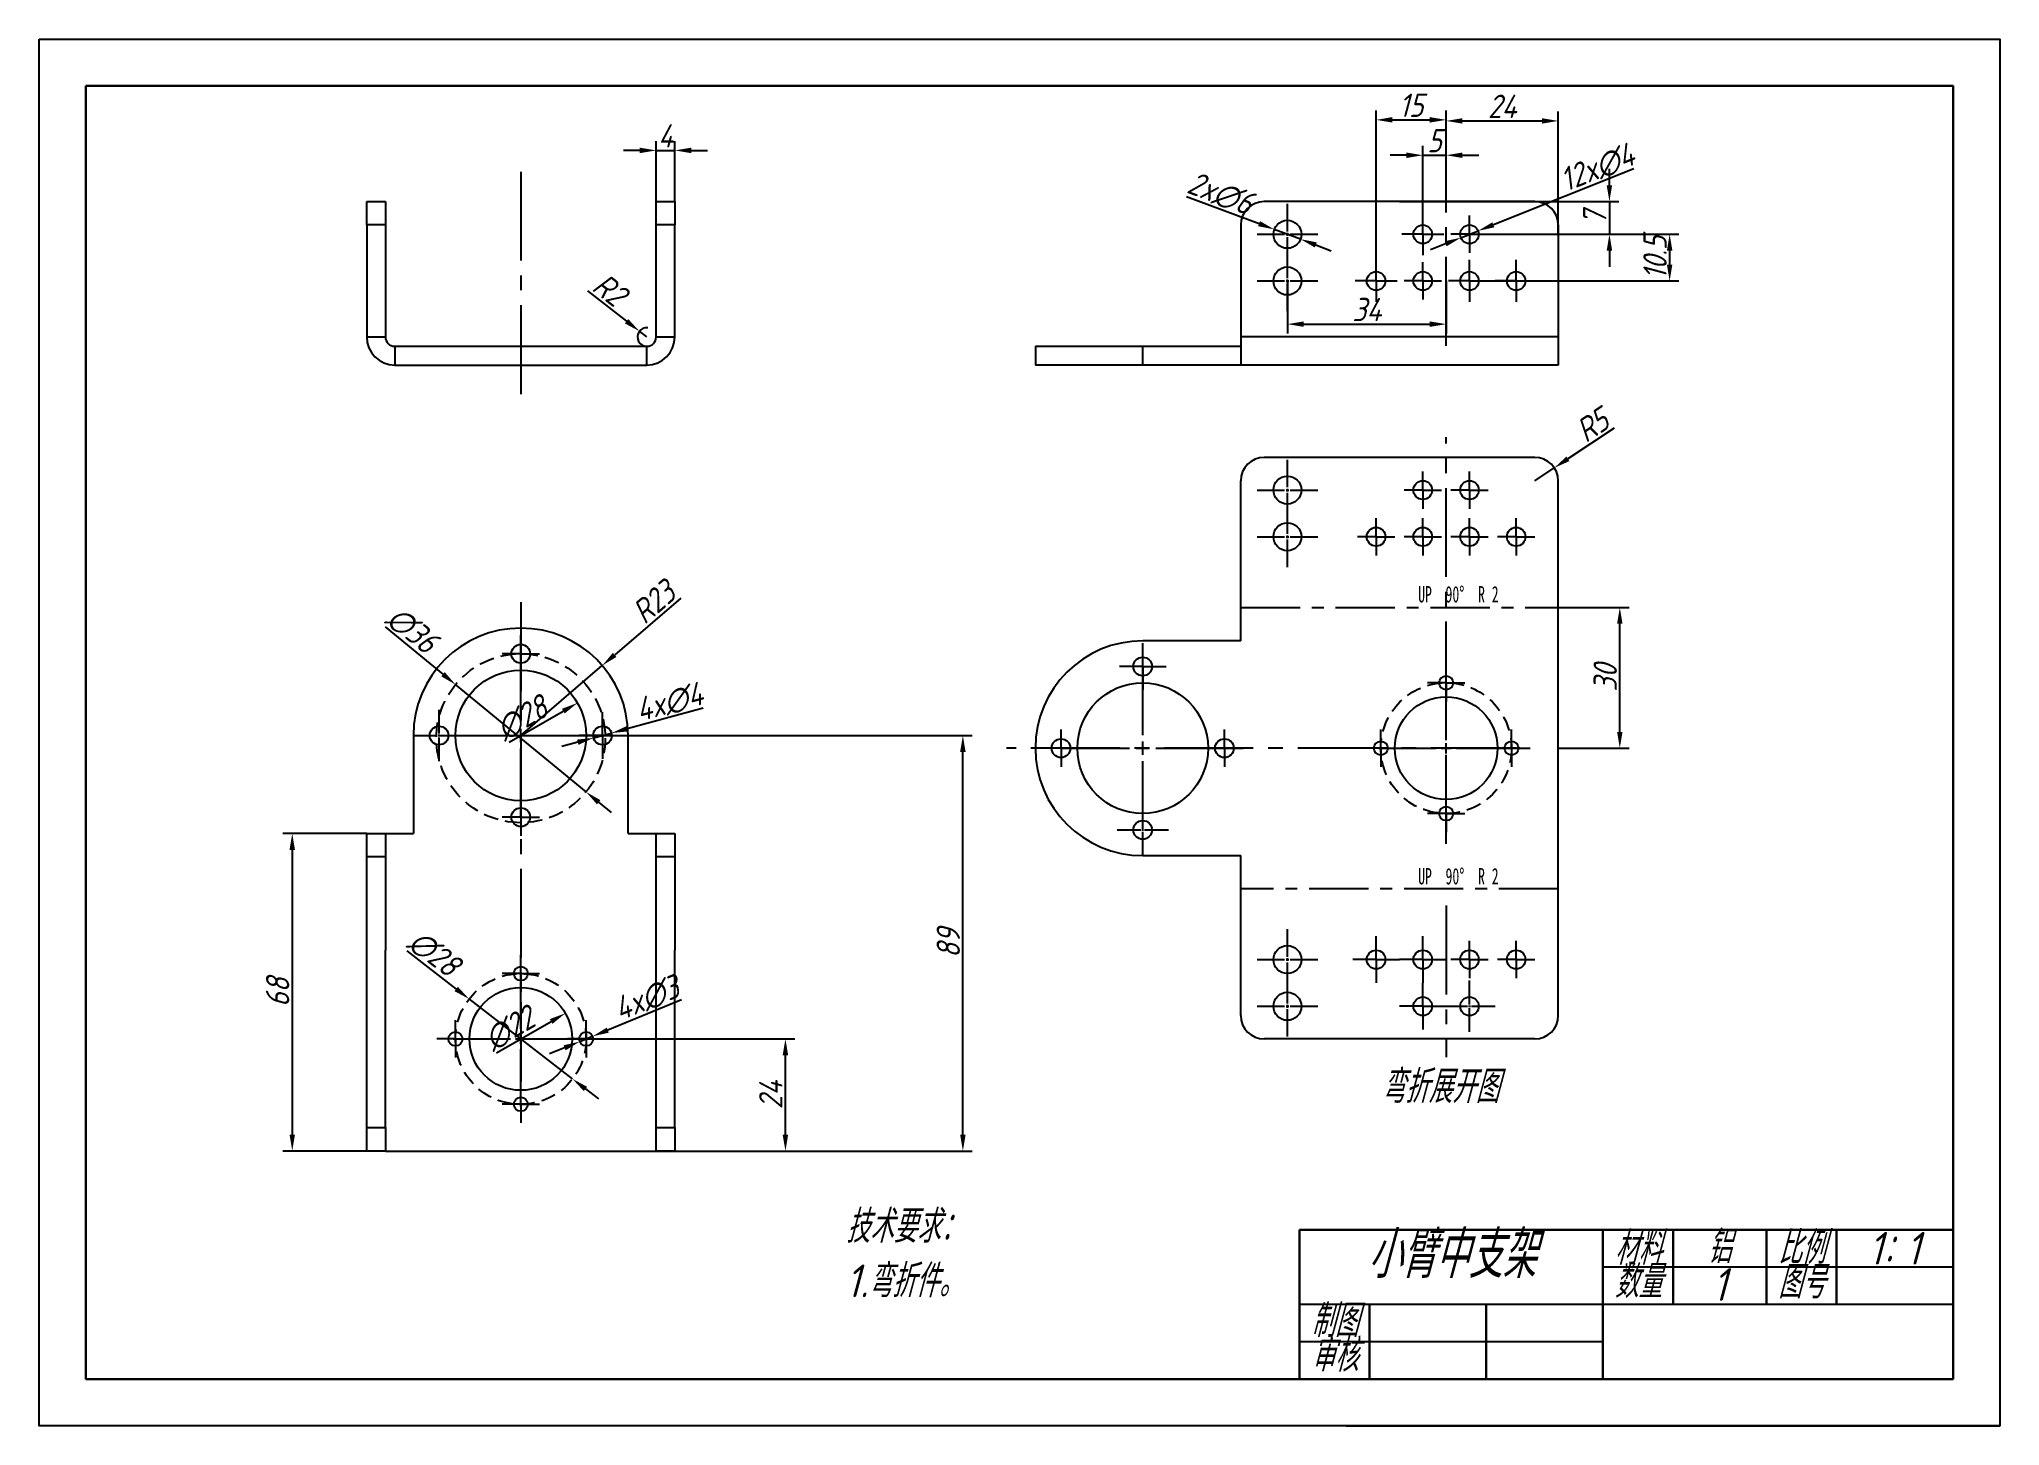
# Model space of a CAD drawing. Header units: millimetres. Extents: x 2835 to 3255, y 1592 to 1889.
import ezdxf

# ---------------------------------------------------------------- set-up
doc = ezdxf.new("R2010")
doc.units = ezdxf.units.MM
for name, pattern in [('CENTER2', [28.575, 19.05, -3.175, 3.175, -3.175]), ('CENTERX2', [20.32, 12.7, -2.54, 2.54, -2.54]), ('HIDDEN2', [4.7625, 3.175, -1.5875])]:
    doc.linetypes.add(name, pattern=pattern)
for name, color, linetype in [('10', 7, 'Continuous'), ('中心线', 1, 'CENTER2'), ('细实线', 3, 'Continuous'), ('虚线', 2, 'HIDDEN2')]:
    doc.layers.add(name, color=color, linetype=linetype)
doc.layers.add('粗实线', color=7, linetype='Continuous', lineweight=30)
doc.styles.add('SLDTEXTSTYLE6', font='TXT', dxfattribs={"width": 0.616667})
doc.styles.get("Standard").update_dxf_attribs({"font": 'gbeitc.shx', "bigfont": 'gbcbig.shx'})
doc.dimstyles.new('ISO-25', dxfattribs={"dimtxt": 5, "dimasz": 3.5, "dimexe": 2, "dimexo": 0, "dimtad": 1, "dimdec": 0, "dimtxsty": 'Standard', "dimcen": 2.5, "dimadec": 0, "dimazin": 0, "dimtfac": 1, "dimtdec": 0, "dimtmove": 0, "dimatfit": 3, "dimfxl": 1, "dimarcsym": 0})

msp = doc.modelspace()

# ---------------------------------------------------------------- texts
at = {"color": 7, "linetype": 'Continuous', "lineweight": 0, "char_height": 3.5, "attachment_point": 2, "style": 'SLDTEXTSTYLE6'}
for insert in [(3139.46, 1771.48), (3139.46, 1711.08)]:
    msp.add_mtext('UP  90°  R 2', dxfattribs=dict(at, insert=insert))
at = {"layer": '细实线', "lineweight": 25}
for s, width, insert, char_height, attachment_point in [('\\pxqc;弯折展开图', 68.2113, (3101.42, 1667.77), 7, 1), ('技术要求：\\P1.弯折件。', 73.122, (3008.27, 1637.83), 7, 1), ('小臂中支架', 65, (3137.94, 1628.28), 10, 5)]:
    msp.add_mtext_dynamic_manual_height_columns(s, width=width, gutter_width=17.5, heights=[0], dxfattribs=dict(at, insert=insert, char_height=char_height, attachment_point=attachment_point))
at = {"layer": '细实线', "char_height": 7, "attachment_point": 1}
for s, heights, insert in [('\\pxqc;材料', [0], (3170.44, 1633.15)), ('\\pxqc;铝', [0], (3187.8, 1633.43)), ('\\pxqc;比例', [0], (3205.44, 1633.27)), ('\\pxqc;1：1', [0], (3225.35, 1633.14)), ('\\pxqc;数量', [0], (3170.44, 1626)), ('\\pxqc;图号', [0], (3205.44, 1625.89)), ('\\pxqc;1', [0], (3187.91, 1625.37)), ('\\pxqc;制图', [8], (3105.44, 1617.61)), ('\\pxqc;审核', [8.61], (3105.44, 1610.23))]:
    msp.add_mtext_dynamic_manual_height_columns(s, width=15, gutter_width=17.5, heights=heights, dxfattribs=dict(at, insert=insert))

# ---------------------------------------------------------------- blocks, each defined once
blk = doc.blocks.new('SW_CENTERMARKSYMBOL_1')
at = {"layer": '10', "color": 0}
for p, q in [((-2.5, 0), (-4, 0)), ((0, 0), (-2.5, 0)), ((0, 2.5), (0, 4)), ((0, 0), (0, 2.5)), ((0, 0), (0, -2.5)), ((0, 0), (2.5, 0)), ((2.5, 0), (4, 0)), ((0, -2.5), (0, -4))]:
    blk.add_line(p, q, dxfattribs=at)
blk = doc.blocks.new('SW_CENTERMARKSYMBOL_2')
at = {"layer": '10', "color": 0}
for p, q in [((-2.5, 0), (-4, 0)), ((0, 0), (-2.5, 0)), ((0, 2.5), (0, 4)), ((0, 0), (0, 2.5)), ((0, 0), (0, -2.5)), ((0, 0), (2.5, 0)), ((2.5, 0), (4, 0)), ((0, -2.5), (0, -4))]:
    blk.add_line(p, q, dxfattribs=at)
blk = doc.blocks.new('SW_CENTERMARKSYMBOL_3')
at = {"layer": '10', "color": 0}
for p, q in [((-2.5, 0), (-4, 0)), ((0, 0), (-2.5, 0)), ((0, 2.5), (0, 4)), ((0, 0), (0, 2.5)), ((0, 0), (0, -2.5)), ((0, 0), (2.5, 0)), ((2.5, 0), (4, 0)), ((0, -2.5), (0, -4))]:
    blk.add_line(p, q, dxfattribs=at)
blk = doc.blocks.new('SW_CENTERMARKSYMBOL_4')
at = {"layer": '10', "color": 0}
for p, q in [((-2.5, 0), (-4, 0)), ((0, 0), (-2.5, 0)), ((0, 2.5), (0, 4)), ((0, 0), (0, 2.5)), ((0, 0), (0, -2.5)), ((0, 0), (2.5, 0)), ((2.5, 0), (4, 0)), ((0, -2.5), (0, -4))]:
    blk.add_line(p, q, dxfattribs=at)
blk = doc.blocks.new('SW_CENTERMARKSYMBOL_6')
at = {"layer": '10', "color": 0}
for p, q in [((-2.5, 0), (-4, 0)), ((0, 0), (-2.5, 0)), ((0, 2.5), (0, 4)), ((0, 0), (0, 2.5)), ((0, 0), (0, -2.5)), ((0, 0), (2.5, 0)), ((2.5, 0), (4, 0)), ((0, -2.5), (0, -4))]:
    blk.add_line(p, q, dxfattribs=at)
blk = doc.blocks.new('SW_CENTERMARKSYMBOL_7')
at = {"layer": '10', "color": 0}
for p, q in [((0, 2.5), (0, 5)), ((-2.5, 0), (-5, 0)), ((0, 0), (-2.5, 0)), ((0, 0), (0, 2.5)), ((0, 0), (0, -2.5)), ((0, 0), (2.5, 0)), ((2.5, 0), (5, 0)), ((0, -2.5), (0, -5))]:
    blk.add_line(p, q, dxfattribs=at)
blk = doc.blocks.new('SW_CENTERMARKSYMBOL_8')
at = {"layer": '10', "color": 0}
for p, q in [((-2.5, 0), (-4, 0)), ((0, 0), (-2.5, 0)), ((0, 2.5), (0, 4)), ((0, 0), (0, 2.5)), ((0, 0), (0, -2.5)), ((0, 0), (2.5, 0)), ((2.5, 0), (4, 0)), ((0, -2.5), (0, -4))]:
    blk.add_line(p, q, dxfattribs=at)
blk = doc.blocks.new('*U38')
at = {"layer": '中心线', "color": 0, "linetype": 'CENTER2', "lineweight": 25, "transparency": 16777216}
for p, q in [((0, 2.8), (0, 17.5)), ((-17.5, 0), (-2.8, 0)), ((2.8, 0), (17.5, 0)), ((0, -17.5), (0, -2.8))]:
    blk.add_line(p, q, dxfattribs=at)
at = {"layer": '中心线', "color": 0, "linetype": 'Continuous', "lineweight": 25, "transparency": 16777216}
for p, q in [((-1.4, 0), (1.4, 0)), ((0, -1.4), (0, 1.4))]:
    blk.add_line(p, q, dxfattribs=at)
blk = doc.blocks.new('*U39')
at = {"layer": '中心线', "color": 0, "linetype": 'CENTER2', "lineweight": 25, "transparency": 16777216}
for p, q in [((0, 0.4), (0, 5.5)), ((-5.5, 0), (-0.4, 0)), ((0.4, 0), (5.5, 0)), ((0, -5.5), (0, -0.4))]:
    blk.add_line(p, q, dxfattribs=at)
at = {"layer": '中心线', "color": 0, "linetype": 'Continuous', "lineweight": 25, "transparency": 16777216}
for p, q in [((-0.2, 0), (0.2, 0)), ((0, -0.2), (0, 0.2))]:
    blk.add_line(p, q, dxfattribs=at)
blk = doc.blocks.new('*U40')
at = {"layer": '中心线', "color": 0, "linetype": 'CENTER2', "lineweight": 25, "transparency": 16777216}
for p, q in [((0, 2.2), (0, 14.5)), ((-14.5, 0), (-2.2, 0)), ((2.2, 0), (14.5, 0)), ((0, -14.5), (0, -2.2))]:
    blk.add_line(p, q, dxfattribs=at)
at = {"layer": '中心线', "color": 0, "linetype": 'Continuous', "lineweight": 25, "transparency": 16777216}
for p, q in [((-1.1, 0), (1.1, 0)), ((0, -1.1), (0, 1.1))]:
    blk.add_line(p, q, dxfattribs=at)
blk = doc.blocks.new('*U41')
at = {"layer": '中心线', "color": 0, "linetype": 'CENTER2', "lineweight": 25, "transparency": 16777216}
blk.add_line((0, 39.08), (0, -63.63), dxfattribs=at)
blk = doc.blocks.new('*D42')
at = {"layer": 'Defpoints', "color": 0, "lineweight": 25, "transparency": 16777216}
for p in [(2950.75, 1746.44), (2926.47, 1732.5)]:
    blk.add_point(p, dxfattribs=at)
at = {"layer": '细实线', "color": 0, "lineweight": -2, "transparency": 16777216}
blk.add_line((2936.1, 1738.03), (2947.72, 1744.7), dxfattribs=at)
at = {"layer": '细实线', "color": 0, "lineweight": 25, "transparency": 16777216}
blk.add_solid([(2947.43, 1745.2), (2948.01, 1744.19), (2950.75, 1746.44)], dxfattribs=at)
at = {"layer": '细实线', "color": 0, "lineweight": 25, "transparency": 16777216, "insert": (2938.84, 1743.2), "char_height": 5, "attachment_point": 5, "rotation": 29.8575}
blk.add_mtext('∅28', dxfattribs=at)
blk = doc.blocks.new('*D43')
at = {"layer": 'Defpoints', "color": 0, "lineweight": 25, "transparency": 16777216}
for p in [(2954.18, 1738.95), (2958.04, 1739.99)]:
    blk.add_point(p, dxfattribs=at)
at = {"layer": '细实线', "color": 0, "lineweight": -2, "transparency": 16777216}
for p, q in [((2977.67, 1745.31), (2961.42, 1740.91)), ((2954.18, 1738.95), (2958.04, 1739.99)), ((2950.8, 1738.03), (2947.43, 1737.12))]:
    blk.add_line(p, q, dxfattribs=at)
at = {"layer": '细实线', "color": 0, "lineweight": 25, "transparency": 16777216}
for points in [[(2950.65, 1738.59), (2950.96, 1737.47), (2954.18, 1738.95)], [(2961.27, 1741.47), (2961.57, 1740.35), (2958.04, 1739.99)]]:
    blk.add_solid(points, dxfattribs=at)
at = {"layer": '细实线', "color": 0, "lineweight": 25, "transparency": 16777216, "insert": (2970.42, 1746.58), "char_height": 5, "attachment_point": 5, "rotation": 15.1637}
blk.add_mtext('4x∅4', dxfattribs=at)
blk = doc.blocks.new('*D44')
at = {"layer": 'Defpoints', "color": 0, "lineweight": 25, "transparency": 16777216}
for p in [(2948.14, 1679.96), (2929.08, 1668.98)]:
    blk.add_point(p, dxfattribs=at)
at = {"layer": '细实线', "color": 0, "lineweight": -2, "transparency": 16777216}
blk.add_line((2933.42, 1671.47), (2945.11, 1678.22), dxfattribs=at)
at = {"layer": '细实线', "color": 0, "lineweight": 25, "transparency": 16777216}
blk.add_solid([(2944.82, 1678.72), (2945.4, 1677.71), (2948.14, 1679.96)], dxfattribs=at)
at = {"layer": '细实线', "color": 0, "lineweight": 25, "transparency": 16777216, "insert": (2936.19, 1676.68), "char_height": 5, "attachment_point": 5, "rotation": 29.964}
blk.add_mtext('∅22', dxfattribs=at)
blk = doc.blocks.new('*D45')
at = {"layer": 'Defpoints', "color": 0, "lineweight": 25, "transparency": 16777216}
for p in [(2951.23, 1673.9), (2954, 1675.04)]:
    blk.add_point(p, dxfattribs=at)
at = {"layer": '细实线', "color": 0, "lineweight": -2, "transparency": 16777216}
for p, q in [((2973.01, 1682.82), (2957.24, 1676.36)), ((2947.99, 1672.57), (2944.75, 1671.25)), ((2951.23, 1673.9), (2954, 1675.04))]:
    blk.add_line(p, q, dxfattribs=at)
at = {"layer": '细实线', "color": 0, "lineweight": 25, "transparency": 16777216}
for points in [[(2957.02, 1676.9), (2957.46, 1675.82), (2954, 1675.04)], [(2947.77, 1673.11), (2948.21, 1672.03), (2951.23, 1673.9)]]:
    blk.add_solid(points, dxfattribs=at)
at = {"layer": '细实线', "color": 0, "lineweight": 25, "transparency": 16777216, "insert": (2965.56, 1683.15), "char_height": 5, "attachment_point": 5, "rotation": 22.2693}
blk.add_mtext('4x∅3', dxfattribs=at)
blk = doc.blocks.new('*D46')
at = {"layer": 'Defpoints', "color": 0, "lineweight": 25, "transparency": 16777216}
for p in [(2956.06, 1754.46), (2938.61, 1739.47)]:
    blk.add_point(p, dxfattribs=at)
at = {"layer": '细实线', "color": 0, "lineweight": -2, "transparency": 16777216}
for p, q in [((2972.9, 1768.92), (2958.72, 1756.74)), ((2938.61, 1739.47), (2956.06, 1754.46))]:
    blk.add_line(p, q, dxfattribs=at)
at = {"layer": '细实线', "color": 0, "lineweight": 25, "transparency": 16777216}
blk.add_solid([(2958.34, 1757.18), (2959.1, 1756.29), (2956.06, 1754.46)], dxfattribs=at)
at = {"layer": '细实线', "color": 0, "lineweight": 25, "transparency": 16777216, "insert": (2967.07, 1768.03), "char_height": 5, "attachment_point": 5, "rotation": 40.6605}
blk.add_mtext('R23', dxfattribs=at)
blk = doc.blocks.new('*D47')
at = {"layer": 'Defpoints', "color": 0, "lineweight": 25, "transparency": 16777216}
for p in [(2938.61, 1674.47), (2995.3, 1674.47), (2938.61, 1650.47)]:
    blk.add_point(p, dxfattribs=at)
at = {"layer": '细实线', "color": 0, "lineweight": -2, "transparency": 16777216}
for p, q in [((2938.61, 1674.47), (2997.3, 1674.47)), ((2995.3, 1653.97), (2995.3, 1670.97)), ((2938.61, 1650.47), (2997.3, 1650.47))]:
    blk.add_line(p, q, dxfattribs=at)
at = {"layer": '细实线', "color": 0, "lineweight": 25, "transparency": 16777216}
for points in [[(2994.71, 1670.97), (2995.88, 1670.97), (2995.3, 1674.47)], [(2994.71, 1653.97), (2995.88, 1653.97), (2995.3, 1650.47)]]:
    blk.add_solid(points, dxfattribs=at)
at = {"layer": '细实线', "color": 0, "lineweight": 25, "transparency": 16777216, "insert": (2992.17, 1662.47), "char_height": 5, "attachment_point": 5, "rotation": 90}
blk.add_mtext('24', dxfattribs=at)
blk = doc.blocks.new('*D48')
at = {"layer": 'Defpoints', "color": 0, "lineweight": 25, "transparency": 16777216}
for p in [(2938.61, 1739.47), (3033.31, 1739.47), (2938.61, 1650.47)]:
    blk.add_point(p, dxfattribs=at)
at = {"layer": '细实线', "color": 0, "lineweight": -2, "transparency": 16777216}
for p, q in [((2938.61, 1739.47), (3035.31, 1739.47)), ((3033.31, 1653.97), (3033.31, 1735.97)), ((2938.61, 1650.47), (3035.31, 1650.47))]:
    blk.add_line(p, q, dxfattribs=at)
at = {"layer": '细实线', "color": 0, "lineweight": 25, "transparency": 16777216}
for points in [[(3032.73, 1735.97), (3033.9, 1735.97), (3033.31, 1739.47)], [(3032.73, 1653.97), (3033.9, 1653.97), (3033.31, 1650.47)]]:
    blk.add_solid(points, dxfattribs=at)
at = {"layer": '细实线', "color": 0, "lineweight": 25, "transparency": 16777216, "insert": (3030.19, 1694.97), "char_height": 5, "attachment_point": 5, "rotation": 90}
blk.add_mtext('89', dxfattribs=at)
blk = doc.blocks.new('*D49')
at = {"layer": 'Defpoints', "color": 0, "lineweight": 25, "transparency": 16777216}
for p in [(2905.61, 1718.47), (2889.65, 1650.47), (2905.61, 1650.47)]:
    blk.add_point(p, dxfattribs=at)
at = {"layer": '细实线', "color": 0, "lineweight": -2, "transparency": 16777216}
for p, q in [((2905.61, 1718.47), (2887.65, 1718.47)), ((2889.65, 1714.97), (2889.65, 1653.97)), ((2905.61, 1650.47), (2887.65, 1650.47))]:
    blk.add_line(p, q, dxfattribs=at)
at = {"layer": '细实线', "color": 0, "lineweight": 25, "transparency": 16777216}
for points in [[(2889.07, 1714.97), (2890.23, 1714.97), (2889.65, 1718.47)], [(2889.07, 1653.97), (2890.23, 1653.97), (2889.65, 1650.47)]]:
    blk.add_solid(points, dxfattribs=at)
at = {"layer": '细实线', "color": 0, "lineweight": 25, "transparency": 16777216, "insert": (2886.52, 1684.47), "char_height": 5, "attachment_point": 5, "rotation": 90}
blk.add_mtext('68', dxfattribs=at)
blk = doc.blocks.new('*D50')
at = {"layer": 'Defpoints', "color": 0, "lineweight": 25, "transparency": 16777216}
for p in [(2924.64, 1750.37), (2952.59, 1727.39)]:
    blk.add_point(p, dxfattribs=at)
at = {"layer": '细实线', "color": 0, "lineweight": -2, "transparency": 16777216}
for p, q in [((2909.58, 1762.75), (2921.94, 1752.59)), ((2952.59, 1727.39), (2924.64, 1750.37)), ((2955.29, 1725.17), (2957.99, 1722.95))]:
    blk.add_line(p, q, dxfattribs=at)
at = {"layer": '细实线', "color": 0, "lineweight": 25, "transparency": 16777216}
for points in [[(2922.31, 1753.04), (2921.57, 1752.14), (2924.64, 1750.37)], [(2955.66, 1725.62), (2954.92, 1724.72), (2952.59, 1727.39)]]:
    blk.add_solid(points, dxfattribs=at)
at = {"layer": '细实线', "color": 0, "lineweight": 25, "transparency": 16777216, "insert": (2915.31, 1762.09), "char_height": 5, "attachment_point": 5, "rotation": 320.5725}
blk.add_mtext('∅36', dxfattribs=at)
blk = doc.blocks.new('*D51')
at = {"layer": 'Defpoints', "color": 0, "lineweight": 25, "transparency": 16777216}
for p in [(2927.54, 1683.03), (2949.69, 1665.91)]:
    blk.add_point(p, dxfattribs=at)
at = {"layer": '细实线', "color": 0, "lineweight": -2, "transparency": 16777216}
for p, q in [((2914.17, 1693.37), (2924.77, 1685.17)), ((2949.69, 1665.91), (2927.54, 1683.03)), ((2952.46, 1663.77), (2955.23, 1661.62))]:
    blk.add_line(p, q, dxfattribs=at)
at = {"layer": '细实线', "color": 0, "lineweight": 25, "transparency": 16777216}
for points in [[(2925.13, 1685.64), (2924.41, 1684.71), (2927.54, 1683.03)], [(2952.81, 1664.23), (2952.1, 1663.3), (2949.69, 1665.91)]]:
    blk.add_solid(points, dxfattribs=at)
at = {"layer": '细实线', "color": 0, "lineweight": 25, "transparency": 16777216, "insert": (2920, 1692.81), "char_height": 5, "attachment_point": 5, "rotation": 322.2898}
blk.add_mtext('∅28', dxfattribs=at)
blk = doc.blocks.new('SW_CENTERMARKSYMBOL_10')
at = {"layer": '10', "color": 0}
for p, q in [((0, 2.5), (0, 5)), ((-2.5, 0), (-5, 0)), ((0, 0), (-2.5, 0)), ((0, 0), (0, 2.5)), ((0, 0), (0, -2.5)), ((0, 0), (2.5, 0)), ((2.5, 0), (5, 0)), ((0, -2.5), (0, -5))]:
    blk.add_line(p, q, dxfattribs=at)
blk = doc.blocks.new('SW_CENTERMARKSYMBOL_12')
at = {"layer": '10', "color": 0}
for p, q in [((0, 2.5), (0, 5)), ((-2.5, 0), (-5, 0)), ((0, 0), (-2.5, 0)), ((0, 0), (0, 2.5)), ((0, 0), (0, -2.5)), ((0, 0), (2.5, 0)), ((2.5, 0), (5, 0)), ((0, -2.5), (0, -5))]:
    blk.add_line(p, q, dxfattribs=at)
blk = doc.blocks.new('SW_CENTERMARKSYMBOL_13')
at = {"layer": '10', "color": 0}
for p, q in [((-2.5, 0), (-4, 0)), ((0, 0), (-2.5, 0)), ((0, 2.5), (0, 4)), ((0, 0), (0, 2.5)), ((0, 0), (0, -2.5)), ((0, 0), (2.5, 0)), ((2.5, 0), (4, 0)), ((0, -2.5), (0, -4))]:
    blk.add_line(p, q, dxfattribs=at)
blk = doc.blocks.new('SW_CENTERMARKSYMBOL_14')
at = {"layer": '10', "color": 0}
for p, q in [((-2.5, 0), (-4, 0)), ((0, 0), (-2.5, 0)), ((0, 2.5), (0, 4)), ((0, 0), (0, 2.5)), ((0, 0), (0, -2.5)), ((0, 0), (2.5, 0)), ((2.5, 0), (4, 0)), ((0, -2.5), (0, -4))]:
    blk.add_line(p, q, dxfattribs=at)
blk = doc.blocks.new('SW_CENTERMARKSYMBOL_15')
at = {"layer": '10', "color": 0}
for p, q in [((0, 2.5), (0, 5)), ((-2.5, 0), (-5, 0)), ((0, 0), (-2.5, 0)), ((0, 0), (0, 2.5)), ((0, 0), (0, -2.5)), ((0, 0), (2.5, 0)), ((2.5, 0), (5, 0)), ((0, -2.5), (0, -5))]:
    blk.add_line(p, q, dxfattribs=at)
blk = doc.blocks.new('SW_CENTERMARKSYMBOL_16')
at = {"layer": '10', "color": 0}
for p, q in [((-2.5, 0), (-4, 0)), ((0, 0), (-2.5, 0)), ((0, 2.5), (0, 4)), ((0, 0), (0, 2.5)), ((0, 0), (0, -2.5)), ((0, 0), (2.5, 0)), ((2.5, 0), (4, 0)), ((0, -2.5), (0, -4))]:
    blk.add_line(p, q, dxfattribs=at)
blk = doc.blocks.new('SW_CENTERMARKSYMBOL_17')
at = {"layer": '10', "color": 0}
for p, q in [((-2.5, 0), (-4, 0)), ((0, 0), (-2.5, 0)), ((0, 2.5), (0, 4)), ((0, 0), (0, 2.5)), ((0, 0), (0, -2.5)), ((0, 0), (2.5, 0)), ((2.5, 0), (4, 0)), ((0, -2.5), (0, -4))]:
    blk.add_line(p, q, dxfattribs=at)
blk = doc.blocks.new('SW_CENTERMARKSYMBOL_18')
at = {"layer": '10', "color": 0}
for p, q in [((-2.5, 0), (-4, 0)), ((0, 0), (-2.5, 0)), ((0, 2.5), (0, 4)), ((0, 0), (0, 2.5)), ((0, 0), (0, -2.5)), ((0, 0), (2.5, 0)), ((2.5, 0), (4, 0)), ((0, -2.5), (0, -4))]:
    blk.add_line(p, q, dxfattribs=at)
blk = doc.blocks.new('SW_CENTERMARKSYMBOL_19')
at = {"layer": '10', "color": 0}
for p, q in [((-2.5, 0), (-4, 0)), ((0, 0), (-2.5, 0)), ((0, 2.5), (0, 4)), ((0, 0), (0, 2.5)), ((0, 0), (0, -2.5)), ((0, 0), (2.5, 0)), ((2.5, 0), (4, 0)), ((0, -2.5), (0, -4))]:
    blk.add_line(p, q, dxfattribs=at)
blk = doc.blocks.new('SW_CENTERMARKSYMBOL_20')
at = {"layer": '10', "color": 0}
for p, q in [((-2.5, 0), (-4, 0)), ((0, 0), (-2.5, 0)), ((0, 2.5), (0, 4)), ((0, 0), (0, 2.5)), ((0, 0), (0, -2.5)), ((0, 0), (2.5, 0)), ((2.5, 0), (4, 0)), ((0, -2.5), (0, -4))]:
    blk.add_line(p, q, dxfattribs=at)
blk = doc.blocks.new('SW_CENTERMARKSYMBOL_21')
at = {"layer": '10', "color": 0}
for p, q in [((-2.5, 0), (-4, 0)), ((0, 0), (-2.5, 0)), ((0, 2.5), (0, 4)), ((0, 0), (0, 2.5)), ((0, 0), (0, -2.5)), ((0, 0), (2.5, 0)), ((2.5, 0), (4, 0)), ((0, -2.5), (0, -4))]:
    blk.add_line(p, q, dxfattribs=at)
blk = doc.blocks.new('SW_CENTERMARKSYMBOL_22')
at = {"layer": '10', "color": 0}
for p, q in [((-2.5, 0), (-4, 0)), ((0, 0), (-2.5, 0)), ((0, 2.5), (0, 4)), ((0, 0), (0, 2.5)), ((0, 0), (0, -2.5)), ((0, 0), (2.5, 0)), ((2.5, 0), (4, 0)), ((0, -2.5), (0, -4))]:
    blk.add_line(p, q, dxfattribs=at)
blk = doc.blocks.new('SW_CENTERMARKSYMBOL_23')
at = {"layer": '10', "color": 0}
for p, q in [((-2.5, 0), (-4, 0)), ((0, 0), (-2.5, 0)), ((0, 2.5), (0, 4)), ((0, 0), (0, 2.5)), ((0, 0), (0, -2.5)), ((0, 0), (2.5, 0)), ((2.5, 0), (4, 0)), ((0, -2.5), (0, -4))]:
    blk.add_line(p, q, dxfattribs=at)
blk = doc.blocks.new('SW_CENTERMARKSYMBOL_24')
at = {"layer": '10', "color": 0}
for p, q in [((0, 2.5), (0, 4.5)), ((-2.5, 0), (-4.5, 0)), ((0, 0), (-2.5, 0)), ((0, 0), (0, 2.5)), ((0, 0), (0, -2.5)), ((0, 0), (2.5, 0)), ((2.5, 0), (4.5, 0)), ((0, -2.5), (0, -4.5))]:
    blk.add_line(p, q, dxfattribs=at)
blk = doc.blocks.new('SW_CENTERMARKSYMBOL_25')
at = {"layer": '10', "color": 0}
for p, q in [((0, 2.5), (0, 4.5)), ((-2.5, 0), (-4.5, 0)), ((0, 0), (-2.5, 0)), ((0, 0), (0, 2.5)), ((0, 0), (0, -2.5)), ((0, 0), (2.5, 0)), ((2.5, 0), (4.5, 0)), ((0, -2.5), (0, -4.5))]:
    blk.add_line(p, q, dxfattribs=at)
blk = doc.blocks.new('SW_CENTERMARKSYMBOL_26')
at = {"layer": '10', "color": 0}
for p, q in [((0, 2.5), (0, 4.5)), ((-2.5, 0), (-4.5, 0)), ((0, 0), (-2.5, 0)), ((0, 0), (0, 2.5)), ((0, 0), (0, -2.5)), ((0, 0), (2.5, 0)), ((2.5, 0), (4.5, 0)), ((0, -2.5), (0, -4.5))]:
    blk.add_line(p, q, dxfattribs=at)
blk = doc.blocks.new('SW_CENTERMARKSYMBOL_27')
at = {"layer": '10', "color": 0}
for p, q in [((0, 2.5), (0, 4.5)), ((-2.5, 0), (-4.5, 0)), ((0, 0), (-2.5, 0)), ((0, 0), (0, 2.5)), ((0, 0), (0, -2.5)), ((0, 0), (2.5, 0)), ((2.5, 0), (4.5, 0)), ((0, -2.5), (0, -4.5))]:
    blk.add_line(p, q, dxfattribs=at)
blk = doc.blocks.new('*U52')
at = {"layer": '中心线', "color": 0, "linetype": 'CENTER2', "lineweight": 25, "transparency": 16777216}
for p, q in [((0, 2.2), (0, 14.5)), ((-14.5, 0), (-2.2, 0)), ((2.2, 0), (14.5, 0)), ((0, -14.5), (0, -2.2))]:
    blk.add_line(p, q, dxfattribs=at)
at = {"layer": '中心线', "color": 0, "linetype": 'Continuous', "lineweight": 25, "transparency": 16777216}
for p, q in [((-1.1, 0), (1.1, 0)), ((0, -1.1), (0, 1.1))]:
    blk.add_line(p, q, dxfattribs=at)
blk = doc.blocks.new('*U53')
at = {"layer": '中心线', "color": 0, "linetype": 'CENTER2', "lineweight": 25, "transparency": 16777216}
for p, q in [((0, 0.4), (0, 5.5)), ((-5.5, 0), (-0.4, 0)), ((0.4, 0), (5.5, 0)), ((0, -5.5), (0, -0.4))]:
    blk.add_line(p, q, dxfattribs=at)
at = {"layer": '中心线', "color": 0, "linetype": 'Continuous', "lineweight": 25, "transparency": 16777216}
for p, q in [((-0.2, 0), (0.2, 0)), ((0, -0.2), (0, 0.2))]:
    blk.add_line(p, q, dxfattribs=at)
blk = doc.blocks.new('*U54')
at = {"layer": '中心线', "color": 0, "linetype": 'CENTER2', "lineweight": 25, "transparency": 16777216}
for p, q in [((0, 2.8), (0, 17.5)), ((-17.5, 0), (-2.8, 0)), ((2.8, 0), (17.5, 0)), ((0, -17.5), (0, -2.8))]:
    blk.add_line(p, q, dxfattribs=at)
at = {"layer": '中心线', "color": 0, "linetype": 'Continuous', "lineweight": 25, "transparency": 16777216}
for p, q in [((-1.4, 0), (1.4, 0)), ((0, -1.4), (0, 1.4))]:
    blk.add_line(p, q, dxfattribs=at)
blk = doc.blocks.new('*U55')
at = {"layer": '中心线', "color": 0, "linetype": 'CENTER2', "lineweight": 25, "transparency": 16777216}
for p, q in [((0, 0.4), (0, 5.5)), ((-5.5, 0), (-0.4, 0)), ((0.4, 0), (5.5, 0)), ((0, -5.5), (0, -0.4))]:
    blk.add_line(p, q, dxfattribs=at)
at = {"layer": '中心线', "color": 0, "linetype": 'Continuous', "lineweight": 25, "transparency": 16777216}
for p, q in [((-0.2, 0), (0.2, 0)), ((0, -0.2), (0, 0.2))]:
    blk.add_line(p, q, dxfattribs=at)
blk = doc.blocks.new('*U56')
at = {"layer": '中心线', "color": 0, "linetype": 'CENTER2', "lineweight": 25, "transparency": 16777216}
blk.add_line((0, 23.41), (0, -26.41), dxfattribs=at)
blk = doc.blocks.new('*U57')
at = {"layer": '中心线', "color": 0, "linetype": 'CENTER2', "lineweight": 25, "transparency": 16777216}
blk.add_line((70.32, 0), (-39.7, 0), dxfattribs=at)
blk = doc.blocks.new('*U58')
at = {"layer": '中心线', "color": 0, "linetype": 'CENTER2', "lineweight": 25, "transparency": 16777216}
blk.add_line((0, -40.54), (0, 46.52), dxfattribs=at)
blk = doc.blocks.new('*D59')
at = {"layer": 'Defpoints', "color": 0, "lineweight": 25, "transparency": 16777216}
for p in [(3139.98, 1846.09), (3143.7, 1847.57)]:
    blk.add_point(p, dxfattribs=at)
at = {"layer": '细实线', "color": 0, "lineweight": -2, "transparency": 16777216}
for p, q in [((3177.05, 1860.83), (3146.95, 1848.86)), ((3136.73, 1844.8), (3133.47, 1843.5)), ((3139.98, 1846.09), (3143.7, 1847.57))]:
    blk.add_line(p, q, dxfattribs=at)
at = {"layer": '细实线', "color": 0, "lineweight": 25, "transparency": 16777216}
for points in [[(3146.73, 1849.4), (3147.16, 1848.32), (3143.7, 1847.57)], [(3136.51, 1845.34), (3136.94, 1844.26), (3139.98, 1846.09)]]:
    blk.add_solid(points, dxfattribs=at)
at = {"layer": '细实线', "color": 0, "lineweight": 25, "transparency": 16777216, "insert": (3169.22, 1861.08), "char_height": 5, "attachment_point": 5, "rotation": 21.6799}
blk.add_mtext('12x∅4', dxfattribs=at)
blk = doc.blocks.new('*D60')
at = {"layer": 'Defpoints', "color": 0, "lineweight": 25, "transparency": 16777216}
for p in [(3126.84, 1853.83), (3141.84, 1846.83), (3171.82, 1846.83)]:
    blk.add_point(p, dxfattribs=at)
at = {"layer": '细实线', "color": 0, "lineweight": -2, "transparency": 16777216}
for p, q in [((3171.82, 1857.33), (3171.82, 1860.83)), ((3126.84, 1853.83), (3173.82, 1853.83)), ((3171.82, 1853.83), (3171.82, 1846.83)), ((3141.84, 1846.83), (3173.82, 1846.83)), ((3171.82, 1843.33), (3171.82, 1839.83))]:
    blk.add_line(p, q, dxfattribs=at)
at = {"layer": '细实线', "color": 0, "lineweight": 25, "transparency": 16777216}
for points in [[(3171.23, 1857.33), (3172.4, 1857.33), (3171.82, 1853.83)], [(3171.23, 1843.33), (3172.4, 1843.33), (3171.82, 1846.83)]]:
    blk.add_solid(points, dxfattribs=at)
at = {"layer": '细实线', "color": 0, "lineweight": 25, "transparency": 16777216, "insert": (3168.69, 1850.33), "char_height": 5, "attachment_point": 5, "rotation": 90}
blk.add_mtext('7', dxfattribs=at)
blk = doc.blocks.new('*D62')
at = {"layer": 'Defpoints', "color": 0, "lineweight": 25, "transparency": 16777216}
for p in [(3136.84, 1863.76), (3136.84, 1853.83), (3131.84, 1846.83)]:
    blk.add_point(p, dxfattribs=at)
at = {"layer": '细实线', "color": 0, "lineweight": -2, "transparency": 16777216}
for p, q in [((3131.84, 1846.83), (3131.84, 1865.76)), ((3136.84, 1853.83), (3136.84, 1865.76)), ((3128.34, 1863.76), (3124.84, 1863.76)), ((3131.84, 1863.76), (3136.84, 1863.76)), ((3140.34, 1863.76), (3143.84, 1863.76))]:
    blk.add_line(p, q, dxfattribs=at)
at = {"layer": '细实线', "color": 0, "lineweight": 25, "transparency": 16777216}
for points in [[(3128.34, 1864.34), (3128.34, 1863.18), (3131.84, 1863.76)], [(3140.34, 1864.34), (3140.34, 1863.18), (3136.84, 1863.76)]]:
    blk.add_solid(points, dxfattribs=at)
at = {"layer": '细实线', "color": 0, "lineweight": 25, "transparency": 16777216, "insert": (3134.34, 1866.89), "char_height": 5, "attachment_point": 5}
blk.add_mtext('5', dxfattribs=at)
blk = doc.blocks.new('*D63')
at = {"layer": 'Defpoints', "color": 0, "lineweight": 25, "transparency": 16777216}
for p in [(3136.84, 1871.34), (3136.84, 1853.83), (3121.84, 1836.83)]:
    blk.add_point(p, dxfattribs=at)
at = {"layer": '细实线', "color": 0, "lineweight": -2, "transparency": 16777216}
for p, q in [((3121.84, 1836.83), (3121.84, 1873.34)), ((3136.84, 1853.83), (3136.84, 1873.34)), ((3125.34, 1871.34), (3133.34, 1871.34))]:
    blk.add_line(p, q, dxfattribs=at)
at = {"layer": '细实线', "color": 0, "lineweight": 25, "transparency": 16777216}
for points in [[(3125.34, 1871.93), (3125.34, 1870.76), (3121.84, 1871.34)], [(3133.34, 1871.93), (3133.34, 1870.76), (3136.84, 1871.34)]]:
    blk.add_solid(points, dxfattribs=at)
at = {"layer": '细实线', "color": 0, "lineweight": 25, "transparency": 16777216, "insert": (3129.34, 1874.47), "char_height": 5, "attachment_point": 5}
blk.add_mtext('15', dxfattribs=at)
blk = doc.blocks.new('*D64')
at = {"layer": 'Defpoints', "color": 0, "lineweight": 25, "transparency": 16777216}
for p in [(3160.84, 1766.89), (3174.04, 1766.89), (3160.84, 1736.75)]:
    blk.add_point(p, dxfattribs=at)
at = {"layer": '细实线', "color": 0, "lineweight": -2, "transparency": 16777216}
for p, q in [((3160.84, 1766.89), (3176.04, 1766.89)), ((3174.04, 1740.25), (3174.04, 1763.39)), ((3160.84, 1736.75), (3176.04, 1736.75))]:
    blk.add_line(p, q, dxfattribs=at)
at = {"layer": '细实线', "color": 0, "lineweight": 25, "transparency": 16777216}
for points in [[(3173.46, 1763.39), (3174.62, 1763.39), (3174.04, 1766.89)], [(3173.46, 1740.25), (3174.62, 1740.25), (3174.04, 1736.75)]]:
    blk.add_solid(points, dxfattribs=at)
at = {"layer": '细实线', "color": 0, "lineweight": 25, "transparency": 16777216, "insert": (3170.92, 1751.82), "char_height": 5, "attachment_point": 5, "rotation": 90}
blk.add_mtext('30', dxfattribs=at)
blk = doc.blocks.new('*D65')
at = {"layer": 'Defpoints', "color": 0, "lineweight": 25, "transparency": 16777216}
for p in [(2964.03, 1826.06), (2965.61, 1824.83)]:
    blk.add_point(p, dxfattribs=at)
at = {"layer": '细实线', "color": 0, "lineweight": -2, "transparency": 16777216}
for p, q in [((2952.92, 1834.7), (2961.27, 1828.21)), ((2965.61, 1824.83), (2964.03, 1826.06))]:
    blk.add_line(p, q, dxfattribs=at)
blk.add_arc((2965.61, 1824.83), 2, 84.8386, 270, dxfattribs=at)
at = {"layer": '细实线', "color": 0, "lineweight": 25, "transparency": 16777216}
blk.add_solid([(2961.63, 1828.67), (2960.91, 1827.74), (2964.03, 1826.06)], dxfattribs=at)
at = {"layer": '细实线', "color": 0, "lineweight": 25, "transparency": 16777216, "insert": (2957.63, 1834.99), "char_height": 5, "attachment_point": 5, "rotation": 322.1343}
blk.add_mtext('R2', dxfattribs=at)
blk = doc.blocks.new('*D66')
at = {"layer": 'Defpoints', "color": 0, "lineweight": 25, "transparency": 16777216}
for p in [(2971.61, 1864.79), (2967.61, 1853.83), (2971.61, 1853.83)]:
    blk.add_point(p, dxfattribs=at)
at = {"layer": '细实线', "color": 0, "lineweight": -2, "transparency": 16777216}
for p, q in [((2967.61, 1853.83), (2967.61, 1866.79)), ((2971.61, 1853.83), (2971.61, 1866.79)), ((2964.11, 1864.79), (2960.61, 1864.79)), ((2967.61, 1864.79), (2971.61, 1864.79)), ((2975.11, 1864.79), (2978.61, 1864.79))]:
    blk.add_line(p, q, dxfattribs=at)
at = {"layer": '细实线', "color": 0, "lineweight": 25, "transparency": 16777216}
for points in [[(2964.11, 1865.38), (2964.11, 1864.21), (2967.61, 1864.79)], [(2975.11, 1865.38), (2975.11, 1864.21), (2971.61, 1864.79)]]:
    blk.add_solid(points, dxfattribs=at)
at = {"layer": '细实线', "color": 0, "lineweight": 25, "transparency": 16777216, "insert": (2969.61, 1867.92), "char_height": 5, "attachment_point": 5}
blk.add_mtext('4', dxfattribs=at)
blk = doc.blocks.new('*D67')
at = {"layer": 'Defpoints', "color": 0, "lineweight": 25, "transparency": 16777216}
for p in [(3155.84, 1794.04), (3160.01, 1796.8)]:
    blk.add_point(p, dxfattribs=at)
at = {"layer": '细实线', "color": 0, "lineweight": -2, "transparency": 16777216}
for p, q in [((3172.82, 1805.29), (3162.92, 1798.73)), ((3155.84, 1794.04), (3160.01, 1796.8))]:
    blk.add_line(p, q, dxfattribs=at)
at = {"layer": '细实线', "color": 0, "lineweight": 25, "transparency": 16777216}
blk.add_solid([(3162.6, 1799.22), (3163.25, 1798.25), (3160.01, 1796.8)], dxfattribs=at)
at = {"layer": '细实线', "color": 0, "lineweight": 25, "transparency": 16777216, "insert": (3168.14, 1805.94), "char_height": 5, "attachment_point": 5, "rotation": 33.5383}
blk.add_mtext('R5', dxfattribs=at)
blk = doc.blocks.new('*D69')
at = {"layer": 'Defpoints', "color": 0, "lineweight": 25, "transparency": 16777216}
for p in [(3141.84, 1846.83), (3141.84, 1836.83), (3184.72, 1836.83)]:
    blk.add_point(p, dxfattribs=at)
at = {"layer": '细实线', "color": 0, "lineweight": -2, "transparency": 16777216}
for p, q in [((3141.84, 1846.83), (3186.72, 1846.83)), ((3184.72, 1843.33), (3184.72, 1840.33)), ((3141.84, 1836.83), (3186.72, 1836.83))]:
    blk.add_line(p, q, dxfattribs=at)
at = {"layer": '细实线', "color": 0, "lineweight": 25, "transparency": 16777216}
for points in [[(3184.13, 1843.33), (3185.3, 1843.33), (3184.72, 1846.83)], [(3184.13, 1840.33), (3185.3, 1840.33), (3184.72, 1836.83)]]:
    blk.add_solid(points, dxfattribs=at)
at = {"layer": '细实线', "color": 0, "lineweight": 25, "transparency": 16777216, "insert": (3181.59, 1841.83), "char_height": 5, "attachment_point": 5, "rotation": 90}
blk.add_mtext('10.5', dxfattribs=at)
blk = doc.blocks.new('*U70')
at = {"layer": '中心线', "color": 0, "linetype": 'CENTER2', "lineweight": 25, "transparency": 16777216}
for p, q in [((0, 0.6), (0, 6.5)), ((-6.5, 0), (-0.6, 0)), ((0.6, 0), (6.5, 0)), ((0, -6.5), (0, -0.6))]:
    blk.add_line(p, q, dxfattribs=at)
at = {"layer": '中心线', "color": 0, "linetype": 'Continuous', "lineweight": 25, "transparency": 16777216}
for p, q in [((-0.3, 0), (0.3, 0)), ((0, -0.3), (0, 0.3))]:
    blk.add_line(p, q, dxfattribs=at)
blk = doc.blocks.new('*U71')
at = {"layer": '中心线', "color": 0, "linetype": 'CENTER2', "lineweight": 25, "transparency": 16777216}
for p, q in [((0, 0.6), (0, 6.5)), ((-6.5, 0), (-0.6, 0)), ((0.6, 0), (6.5, 0)), ((0, -6.5), (0, -0.6))]:
    blk.add_line(p, q, dxfattribs=at)
at = {"layer": '中心线', "color": 0, "linetype": 'Continuous', "lineweight": 25, "transparency": 16777216}
for p, q in [((-0.3, 0), (0.3, 0)), ((0, -0.3), (0, 0.3))]:
    blk.add_line(p, q, dxfattribs=at)
blk = doc.blocks.new('*D72')
at = {"layer": 'Defpoints', "color": 0, "lineweight": 25, "transparency": 16777216}
for p in [(3100.03, 1847.88), (3105.65, 1845.78)]:
    blk.add_point(p, dxfattribs=at)
at = {"layer": '细实线', "color": 0, "lineweight": -2, "transparency": 16777216}
for p, q in [((3081.23, 1854.92), (3096.75, 1849.11)), ((3105.65, 1845.78), (3100.03, 1847.88)), ((3108.93, 1844.55), (3112.2, 1843.32))]:
    blk.add_line(p, q, dxfattribs=at)
at = {"layer": '细实线', "color": 0, "lineweight": 25, "transparency": 16777216}
for points in [[(3096.96, 1849.65), (3096.55, 1848.56), (3100.03, 1847.88)], [(3109.13, 1845.1), (3108.72, 1844), (3105.65, 1845.78)]]:
    blk.add_solid(points, dxfattribs=at)
at = {"layer": '细实线', "color": 0, "lineweight": 25, "transparency": 16777216, "insert": (3088.42, 1855.56), "char_height": 5, "attachment_point": 5, "rotation": 339.4782}
blk.add_mtext('2x∅6', dxfattribs=at)
blk = doc.blocks.new('*D74')
at = {"layer": 'Defpoints', "color": 0, "lineweight": 25, "transparency": 16777216}
for p in [(3160.84, 1871.11), (3136.84, 1853.83), (3160.84, 1846.83)]:
    blk.add_point(p, dxfattribs=at)
at = {"layer": '细实线', "color": 0, "lineweight": -2, "transparency": 16777216}
for p, q in [((3136.84, 1853.83), (3136.84, 1873.11)), ((3140.34, 1871.11), (3157.34, 1871.11)), ((3160.84, 1846.83), (3160.84, 1873.11))]:
    blk.add_line(p, q, dxfattribs=at)
at = {"layer": '细实线', "color": 0, "lineweight": 25, "transparency": 16777216}
for points in [[(3140.34, 1871.69), (3140.34, 1870.53), (3136.84, 1871.11)], [(3157.34, 1871.69), (3157.34, 1870.53), (3160.84, 1871.11)]]:
    blk.add_solid(points, dxfattribs=at)
at = {"layer": '细实线', "color": 0, "lineweight": 25, "transparency": 16777216, "insert": (3148.84, 1874.23), "char_height": 5, "attachment_point": 5}
blk.add_mtext('24', dxfattribs=at)
blk = doc.blocks.new('*D75')
at = {"layer": 'Defpoints', "color": 0, "lineweight": 25, "transparency": 16777216}
for p in [(3102.84, 1836.83), (3136.84, 1836.83), (3136.84, 1827.58)]:
    blk.add_point(p, dxfattribs=at)
at = {"layer": '细实线', "color": 0, "lineweight": -2, "transparency": 16777216}
for p, q in [((3102.84, 1836.83), (3102.84, 1825.58)), ((3136.84, 1836.83), (3136.84, 1825.58)), ((3106.34, 1827.58), (3133.34, 1827.58))]:
    blk.add_line(p, q, dxfattribs=at)
at = {"layer": '细实线', "color": 0, "lineweight": 25, "transparency": 16777216}
for points in [[(3106.34, 1828.17), (3106.34, 1827), (3102.84, 1827.58)], [(3133.34, 1828.17), (3133.34, 1827), (3136.84, 1827.58)]]:
    blk.add_solid(points, dxfattribs=at)
at = {"layer": '细实线', "color": 0, "lineweight": 25, "transparency": 16777216, "insert": (3119.84, 1830.71), "char_height": 5, "attachment_point": 5}
blk.add_mtext('34', dxfattribs=at)
blk = doc.blocks.new('*U76')
at = {"layer": '中心线', "color": 0, "linetype": 'CENTER2', "lineweight": 25, "transparency": 16777216}
for p, q in [((0, 0.6), (0, 6.5)), ((-6.5, 0), (-0.6, 0)), ((0.6, 0), (6.5, 0)), ((0, -6.5), (0, -0.6))]:
    blk.add_line(p, q, dxfattribs=at)
at = {"layer": '中心线', "color": 0, "linetype": 'Continuous', "lineweight": 25, "transparency": 16777216}
for p, q in [((-0.3, 0), (0.3, 0)), ((0, -0.3), (0, 0.3))]:
    blk.add_line(p, q, dxfattribs=at)
blk = doc.blocks.new('*U77')
at = {"layer": '中心线', "color": 0, "linetype": 'CENTER2', "lineweight": 25, "transparency": 16777216}
for p, q in [((0, 0.6), (0, 6.5)), ((-6.5, 0), (-0.6, 0)), ((0.6, 0), (6.5, 0)), ((0, -6.5), (0, -0.6))]:
    blk.add_line(p, q, dxfattribs=at)
at = {"layer": '中心线', "color": 0, "linetype": 'Continuous', "lineweight": 25, "transparency": 16777216}
for p, q in [((-0.3, 0), (0.3, 0)), ((0, -0.3), (0, 0.3))]:
    blk.add_line(p, q, dxfattribs=at)
blk = doc.blocks.new('*U78')
at = {"layer": '中心线', "color": 0, "linetype": 'CENTER2', "lineweight": 25, "transparency": 16777216}
for p, q in [((0, 0.6), (0, 6.5)), ((-6.5, 0), (-0.6, 0)), ((0.6, 0), (6.5, 0)), ((0, -6.5), (0, -0.6))]:
    blk.add_line(p, q, dxfattribs=at)
at = {"layer": '中心线', "color": 0, "linetype": 'Continuous', "lineweight": 25, "transparency": 16777216}
for p, q in [((-0.3, 0), (0.3, 0)), ((0, -0.3), (0, 0.3))]:
    blk.add_line(p, q, dxfattribs=at)
blk = doc.blocks.new('*U79')
at = {"layer": '中心线', "color": 0, "linetype": 'CENTER2', "lineweight": 25, "transparency": 16777216}
for p, q in [((0, 0.6), (0, 6.5)), ((-6.5, 0), (-0.6, 0)), ((0.6, 0), (6.5, 0)), ((0, -6.5), (0, -0.6))]:
    blk.add_line(p, q, dxfattribs=at)
at = {"layer": '中心线', "color": 0, "linetype": 'Continuous', "lineweight": 25, "transparency": 16777216}
for p, q in [((-0.3, 0), (0.3, 0)), ((0, -0.3), (0, 0.3))]:
    blk.add_line(p, q, dxfattribs=at)

# ---------------------------------------------------------------- dimensions: what is measured, and where the dimension line sits
at = {"layer": '细实线', "lineweight": 25}
for base, p1, p2, picture, middle in [((3136.84, 1871.34), (3121.84, 1836.83), (3136.84, 1853.83), '*D63', (3129.34, 1874.47)), ((3160.84, 1871.11), (3136.84, 1853.83), (3160.84, 1846.83), '*D74', (3148.84, 1874.23)), ((2971.61, 1864.79), (2967.61, 1853.83), (2971.61, 1853.83), '*D66', (2969.61, 1867.92)), ((3136.84, 1863.76), (3131.84, 1846.83), (3136.84, 1853.83), '*D62', (3134.34, 1866.89)), ((3136.84, 1827.58), (3102.84, 1836.83), (3136.84, 1836.83), '*D75', (3119.84, 1830.71))]:
    dim = msp.add_linear_dim(base=base, p1=p1, p2=p2, dimstyle='ISO-25', dxfattribs=at)
    dim.commit()
    dim.dimension.update_dxf_attribs({"geometry": picture, "text_midpoint": middle})
for p1, p2, text, picture, middle in [((3139.98, 1846.09), (3143.7, 1847.57), '12x<>', '*D59', (3170.37, 1858.17)), ((3105.65, 1845.78), (3100.03, 1847.88), '2x<>', '*D72', (3087.33, 1852.64))]:
    dim = msp.add_diameter_dim_2p(p1=p1, p2=p2, text=text, dimstyle='ISO-25', dxfattribs=at)
    dim.commit()
    dim.dimension.update_dxf_attribs({"geometry": picture, "text_midpoint": middle, "dimtype": 163})
dim = msp.add_linear_dim(base=(3171.82, 1846.83), p1=(3126.84, 1853.83), p2=(3141.84, 1846.83), angle=90, dimstyle='ISO-25', dxfattribs=at)
dim.commit()
dim.dimension.update_dxf_attribs({"geometry": '*D60', "text_midpoint": (3171.82, 1850.33), "dimtype": 160})
dim = msp.add_linear_dim(base=(3184.72, 1836.83), p1=(3141.84, 1846.83), p2=(3141.84, 1836.83), angle=90, text='<>.5', dimstyle='ISO-25', dxfattribs=at)
dim.commit()
dim.dimension.update_dxf_attribs({"geometry": '*D69', "text_midpoint": (3181.59, 1841.83)})
dim = msp.add_radius_dim(center=(2965.61, 1824.83), mpoint=(2964.03, 1826.06), dimstyle='ISO-25', dxfattribs=at)
dim.commit()
dim.dimension.update_dxf_attribs({"geometry": '*D65', "text_midpoint": (2957.63, 1834.99)})
for center, mpoint, picture, middle in [((3155.84, 1794.04), (3160.01, 1796.8), '*D67', (3169.87, 1803.34)), ((2938.61, 1739.47), (2956.06, 1754.46), '*D46', (2969.11, 1765.66))]:
    dim = msp.add_radius_dim(center=center, mpoint=mpoint, dimstyle='ISO-25', dxfattribs=at)
    dim.commit()
    dim.dimension.update_dxf_attribs({"geometry": picture, "text_midpoint": middle, "dimtype": 164})
for p1, p2, picture, middle in [((2952.59, 1727.39), (2924.64, 1750.37), '*D50', (2913.32, 1759.68)), ((2926.47, 1732.5), (2950.75, 1746.44), '*D42', (2940.39, 1740.49)), ((2929.08, 1668.98), (2948.14, 1679.96), '*D44', (2937.75, 1673.97))]:
    dim = msp.add_diameter_dim_2p(p1=p1, p2=p2, dimstyle='ISO-25', dxfattribs=at)
    dim.commit()
    dim.dimension.update_dxf_attribs({"geometry": picture, "text_midpoint": middle, "dimtype": 163})
for base, p1, p2, picture, middle in [((3174.04, 1766.89), (3160.84, 1736.75), (3160.84, 1766.89), '*D64', (3170.92, 1751.82)), ((3033.31, 1739.47), (2938.61, 1650.47), (2938.61, 1739.47), '*D48', (3030.19, 1694.97)), ((2889.65, 1650.47), (2905.61, 1718.47), (2905.61, 1650.47), '*D49', (2886.52, 1684.47)), ((2995.3, 1674.47), (2938.61, 1650.47), (2938.61, 1674.47), '*D47', (2992.17, 1662.47))]:
    dim = msp.add_linear_dim(base=base, p1=p1, p2=p2, angle=90, dimstyle='ISO-25', dxfattribs=at)
    dim.commit()
    dim.dimension.update_dxf_attribs({"geometry": picture, "text_midpoint": middle})
for p1, p2, picture, middle in [((2954.18, 1738.95), (2958.04, 1739.99), '*D43', (2970.42, 1746.58)), ((2951.23, 1673.9), (2954, 1675.04), '*D45', (2965.56, 1683.15))]:
    dim = msp.add_diameter_dim_2p(p1=p1, p2=p2, text='4x<>', dimstyle='ISO-25', dxfattribs=at)
    dim.commit()
    dim.dimension.update_dxf_attribs({"geometry": picture, "text_midpoint": middle})
dim = msp.add_diameter_dim_2p(p1=(2949.69, 1665.91), p2=(2927.54, 1683.03), dimstyle='ISO-25', dxfattribs=at)
dim.commit()
dim.dimension.update_dxf_attribs({"geometry": '*D51', "text_midpoint": (2920, 1692.81)})

# ---------------------------------------------------------------- linework, layer by layer
at = {"color": 7, "linetype": 'Continuous', "lineweight": 25}
for p, q in [((2905.61, 1853.83), (2909.61, 1853.83)), ((2905.61, 1848.83), (2905.61, 1853.83)), ((2909.61, 1853.83), (2909.61, 1848.83)), ((2967.61, 1853.83), (2971.61, 1853.83)), ((2967.61, 1848.83), (2967.61, 1853.83)), ((2971.61, 1853.83), (2971.61, 1848.83)), ((3155.84, 1853.83), (3097.84, 1853.83)), ((2905.61, 1848.83), (2905.61, 1824.83)), ((2909.61, 1848.83), (2905.61, 1848.83)), ((2909.61, 1848.83), (2909.61, 1824.83)), ((2967.61, 1824.83), (2967.61, 1848.83)), ((2971.61, 1848.83), (2967.61, 1848.83)), ((2971.61, 1824.83), (2971.61, 1848.83)), ((3092.84, 1848.83), (3092.84, 1824.83)), ((3160.84, 1848.83), (3160.84, 1824.83)), ((2905.61, 1824.83), (2909.61, 1824.83)), ((2911.61, 1822.83), (2911.61, 1818.83)), ((2911.61, 1822.83), (2965.61, 1822.83)), ((2965.61, 1818.83), (2965.61, 1822.83)), ((2967.61, 1824.83), (2971.61, 1824.83)), ((3048.84, 1822.83), (3048.84, 1818.83)), ((3048.84, 1822.83), (3071.84, 1822.83)), ((3071.84, 1818.83), (3071.84, 1822.83)), ((3071.84, 1822.83), (3092.84, 1822.83)), ((3160.84, 1824.83), (3092.84, 1824.83)), ((3092.84, 1824.83), (3092.84, 1818.83)), ((3160.84, 1824.83), (3160.84, 1818.83)), ((2911.61, 1818.83), (2965.61, 1818.83)), ((3071.84, 1818.83), (3048.84, 1818.83)), ((3112.84, 1818.83), (3071.84, 1818.83)), ((3160.84, 1818.83), (3112.84, 1818.83)), ((3155.84, 1799.04), (3097.84, 1799.04)), ((3092.84, 1759.75), (3092.84, 1794.04)), ((3160.84, 1679.47), (3160.84, 1794.04)), ((3092.84, 1759.75), (3071.84, 1759.75)), ((2915.61, 1739.47), (2915.61, 1718.47)), ((2961.61, 1718.47), (2961.61, 1739.47)), ((2905.61, 1718.47), (2909.61, 1718.47)), ((2905.61, 1693.47), (2905.61, 1718.47)), ((2909.61, 1718.47), (2909.61, 1693.47)), ((2909.61, 1718.47), (2911.61, 1718.47)), ((2911.61, 1718.47), (2915.61, 1718.47)), ((2961.61, 1718.47), (2965.61, 1718.47)), ((2965.61, 1718.47), (2967.61, 1718.47)), ((2967.61, 1718.47), (2971.61, 1718.47)), ((2967.61, 1693.47), (2967.61, 1718.47)), ((2971.61, 1718.47), (2971.61, 1693.47)), ((3071.84, 1713.75), (3092.84, 1713.75)), ((3092.84, 1679.47), (3092.84, 1713.75)), ((2909.61, 1713.47), (2905.61, 1713.47)), ((2971.61, 1713.47), (2967.61, 1713.47)), ((2905.61, 1655.47), (2905.61, 1693.47)), ((2909.61, 1655.47), (2909.61, 1693.47)), ((2967.61, 1655.47), (2967.61, 1693.47)), ((2971.61, 1655.47), (2971.61, 1693.47)), ((3155.84, 1674.47), (3097.84, 1674.47)), ((2905.61, 1655.47), (2909.61, 1655.47)), ((2905.61, 1650.47), (2905.61, 1655.47)), ((2909.61, 1655.47), (2909.61, 1650.47)), ((2967.61, 1655.47), (2971.61, 1655.47)), ((2967.61, 1650.47), (2967.61, 1655.47)), ((2971.61, 1655.47), (2971.61, 1650.47)), ((2909.61, 1650.47), (2905.61, 1650.47)), ((2909.61, 1650.47), (2911.61, 1650.47)), ((2911.61, 1650.47), (2965.61, 1650.47)), ((2965.61, 1650.47), (2967.61, 1650.47)), ((2971.61, 1650.47), (2967.61, 1650.47))]:
    msp.add_line(p, q, dxfattribs=at)
at = {"color": 7, "linetype": 'CENTERX2'}
for p, q in [((3092.84, 1766.89), (3160.84, 1766.89)), ((3160.84, 1706.61), (3092.84, 1706.61))]:
    msp.add_line(p, q, dxfattribs=at)
at = {"color": 7, "linetype": 'Continuous', "lineweight": 25}
for centre, radius in [((3131.84, 1846.83), 2), ((3141.84, 1846.83), 2), ((3121.84, 1836.83), 2), ((3131.84, 1836.83), 2), ((3141.84, 1836.83), 2), ((3151.84, 1836.83), 2), ((3131.84, 1792.04), 2), ((3141.84, 1792.04), 2), ((3121.84, 1782.04), 2), ((3131.84, 1782.04), 2), ((3141.84, 1782.04), 2), ((3151.84, 1782.04), 2), ((2938.61, 1756.97), 2), ((3071.84, 1754.25), 2), ((2938.61, 1739.47), 14), ((3136.84, 1750.75), 1.5), ((3071.84, 1736.75), 14), ((3136.84, 1736.75), 11), ((2921.11, 1739.47), 2), ((2956.11, 1739.47), 2), ((3054.34, 1736.75), 2), ((3089.34, 1736.75), 2), ((3122.84, 1736.75), 1.5), ((3150.84, 1736.75), 1.5), ((2938.61, 1721.97), 2), ((3136.84, 1722.75), 1.5), ((3071.84, 1719.25), 2), ((3121.84, 1691.47), 2), ((3131.84, 1691.47), 2), ((3141.84, 1691.47), 2), ((3151.84, 1691.47), 2), ((2938.61, 1688.47), 1.5), ((2938.61, 1674.47), 11), ((3131.84, 1681.47), 2), ((3141.84, 1681.47), 2), ((2924.61, 1674.47), 1.5), ((2952.61, 1674.47), 1.5), ((2938.61, 1660.47), 1.5)]:
    msp.add_circle(centre, radius, dxfattribs=at)
for centre, radius, start, end in [((3097.84, 1848.83), 5, 90, 180), ((3155.84, 1848.83), 5, 0, 90), ((2911.61, 1824.83), 6, 180, 270), ((2911.61, 1824.83), 2, 180, 270), ((2965.61, 1824.83), 2, 270, 0), ((2965.61, 1824.83), 6, 270, 0), ((3097.84, 1794.04), 5, 90, 180), ((3155.84, 1794.04), 5, 0, 90), ((2938.61, 1739.47), 23, 0, 180), ((3071.84, 1736.75), 23, 90, 270), ((3097.84, 1679.47), 5, 180, 270), ((3155.84, 1679.47), 5, 270, 0)]:
    msp.add_arc(centre, radius, start, end, dxfattribs=at)
at = {"layer": '中心线', "lineweight": 25}
for p, q in [((3136.84, 1822.92), (3136.84, 1857.69)), ((3136.84, 1703.03), (3136.84, 1670.56))]:
    msp.add_line(p, q, dxfattribs=at)
at = {"layer": '粗实线'}
for p, q in [((3245.44, 1633.61), (3105.44, 1633.61)), ((3105.44, 1633.61), (3105.44, 1601.61)), ((3170.44, 1633.61), (3170.44, 1601.61)), ((3185.44, 1633.61), (3185.44, 1617.61)), ((3205.44, 1633.61), (3205.44, 1617.61)), ((3220.44, 1633.61), (3220.44, 1617.61)), ((3120.44, 1617.61), (3120.44, 1601.61)), ((3145.44, 1617.61), (3145.44, 1601.61)), ((3105.44, 1601.61), (3245.44, 1601.61))]:
    msp.add_line(p, q, dxfattribs=at)
msp.add_lwpolyline([(2845.44, 1878.61), (3245.44, 1878.61), (3245.44, 1601.61), (2845.44, 1601.61)], close=True, dxfattribs=at)
at = {"layer": '粗实线', "lineweight": 25}
for centre in [(3102.84, 1846.83), (3102.84, 1836.83), (3102.84, 1792.04), (3102.84, 1782.04), (3102.84, 1691.47), (3102.84, 1681.47)]:
    msp.add_circle(centre, 3, dxfattribs=at)
at = {"layer": '细实线'}
for p, q in [((3245.44, 1625.61), (3170.44, 1625.61)), ((3255.44, 1623.61), (3255.44, 1591.61)), ((3245.44, 1617.61), (3105.44, 1617.61)), ((3170.44, 1609.61), (3105.44, 1609.61)), ((3115.44, 1591.61), (3255.44, 1591.61))]:
    msp.add_line(p, q, dxfattribs=at)
msp.add_lwpolyline([(2835.44, 1888.61), (3255.44, 1888.61), (3255.44, 1591.61), (2835.44, 1591.61)], close=True, dxfattribs=at)
at = {"layer": '虚线', "lineweight": 25}
for centre, radius in [((2938.61, 1738.88), 18.09), ((3136.84, 1736.75), 14), ((2938.61, 1674.47), 14)]:
    msp.add_circle(centre, radius, dxfattribs=at)

# ---------------------------------------------------------------- block references
at = {"layer": '中心线', "linetype": 'CENTER2', "lineweight": 25}
for name, p in [('*U56', (2938.61, 1836.83)), ('*U70', (3102.84, 1846.83)), ('*U71', (3102.84, 1836.83)), ('*U58', (3136.84, 1756.82)), ('*U76', (3102.84, 1792.04)), ('*U77', (3102.84, 1782.04)), ('*U41', (2938.61, 1728.97)), ('*U38', (2938.61, 1739.47)), ('*U54', (3071.84, 1736.75)), ('*U52', (3136.84, 1736.75)), ('*U39', (2921.11, 1739.47)), ('*U57', (3082.34, 1736.75)), ('*U53', (3071.84, 1719.25)), ('*U78', (3102.84, 1691.47)), ('*U40', (2938.61, 1674.47)), ('*U79', (3102.84, 1681.47)), ('*U55', (3141.84, 1681.47))]:
    msp.add_blockref(name, p, dxfattribs=at)
at = {"layer": '中心线'}
for name, p in [('SW_CENTERMARKSYMBOL_27', (3131.84, 1846.83)), ('SW_CENTERMARKSYMBOL_23', (3141.84, 1846.83)), ('SW_CENTERMARKSYMBOL_24', (3121.84, 1836.83)), ('SW_CENTERMARKSYMBOL_22', (3131.84, 1836.83)), ('SW_CENTERMARKSYMBOL_25', (3141.84, 1836.83)), ('SW_CENTERMARKSYMBOL_26', (3151.84, 1836.83)), ('SW_CENTERMARKSYMBOL_21', (3131.84, 1792.04)), ('SW_CENTERMARKSYMBOL_17', (3141.84, 1792.04)), ('SW_CENTERMARKSYMBOL_18', (3121.84, 1782.04)), ('SW_CENTERMARKSYMBOL_16', (3131.84, 1782.04)), ('SW_CENTERMARKSYMBOL_19', (3141.84, 1782.04)), ('SW_CENTERMARKSYMBOL_20', (3151.84, 1782.04)), ('SW_CENTERMARKSYMBOL_6', (2938.61, 1756.97)), ('SW_CENTERMARKSYMBOL_7', (3071.84, 1754.25)), ('SW_CENTERMARKSYMBOL_3', (3136.84, 1750.75)), ('SW_CENTERMARKSYMBOL_7', (2956.11, 1739.47)), ('SW_CENTERMARKSYMBOL_6', (3054.34, 1736.75)), ('SW_CENTERMARKSYMBOL_8', (3089.34, 1736.75)), ('SW_CENTERMARKSYMBOL_4', (3122.84, 1736.75)), ('SW_CENTERMARKSYMBOL_2', (3150.84, 1736.75)), ('SW_CENTERMARKSYMBOL_1', (3136.84, 1722.75)), ('SW_CENTERMARKSYMBOL_8', (2938.61, 1721.97)), ('SW_CENTERMARKSYMBOL_12', (3121.84, 1691.47)), ('SW_CENTERMARKSYMBOL_10', (3131.84, 1691.47)), ('SW_CENTERMARKSYMBOL_13', (3141.84, 1691.47)), ('SW_CENTERMARKSYMBOL_14', (3151.84, 1691.47)), ('SW_CENTERMARKSYMBOL_4', (2938.61, 1688.47)), ('SW_CENTERMARKSYMBOL_15', (3131.84, 1681.47)), ('SW_CENTERMARKSYMBOL_1', (2924.61, 1674.47)), ('SW_CENTERMARKSYMBOL_3', (2952.61, 1674.47)), ('SW_CENTERMARKSYMBOL_2', (2938.61, 1660.47))]:
    msp.add_blockref(name, p, dxfattribs=at)

msp.set_redraw_order([(e.dxf.handle, doc.entitydb.next_handle()) for e in msp.query("TEXT MTEXT ATTDEF DIMENSION ARC_DIMENSION")])  # texts and dimensions are drawn at this point

doc.saveas('drawing.dxf')
